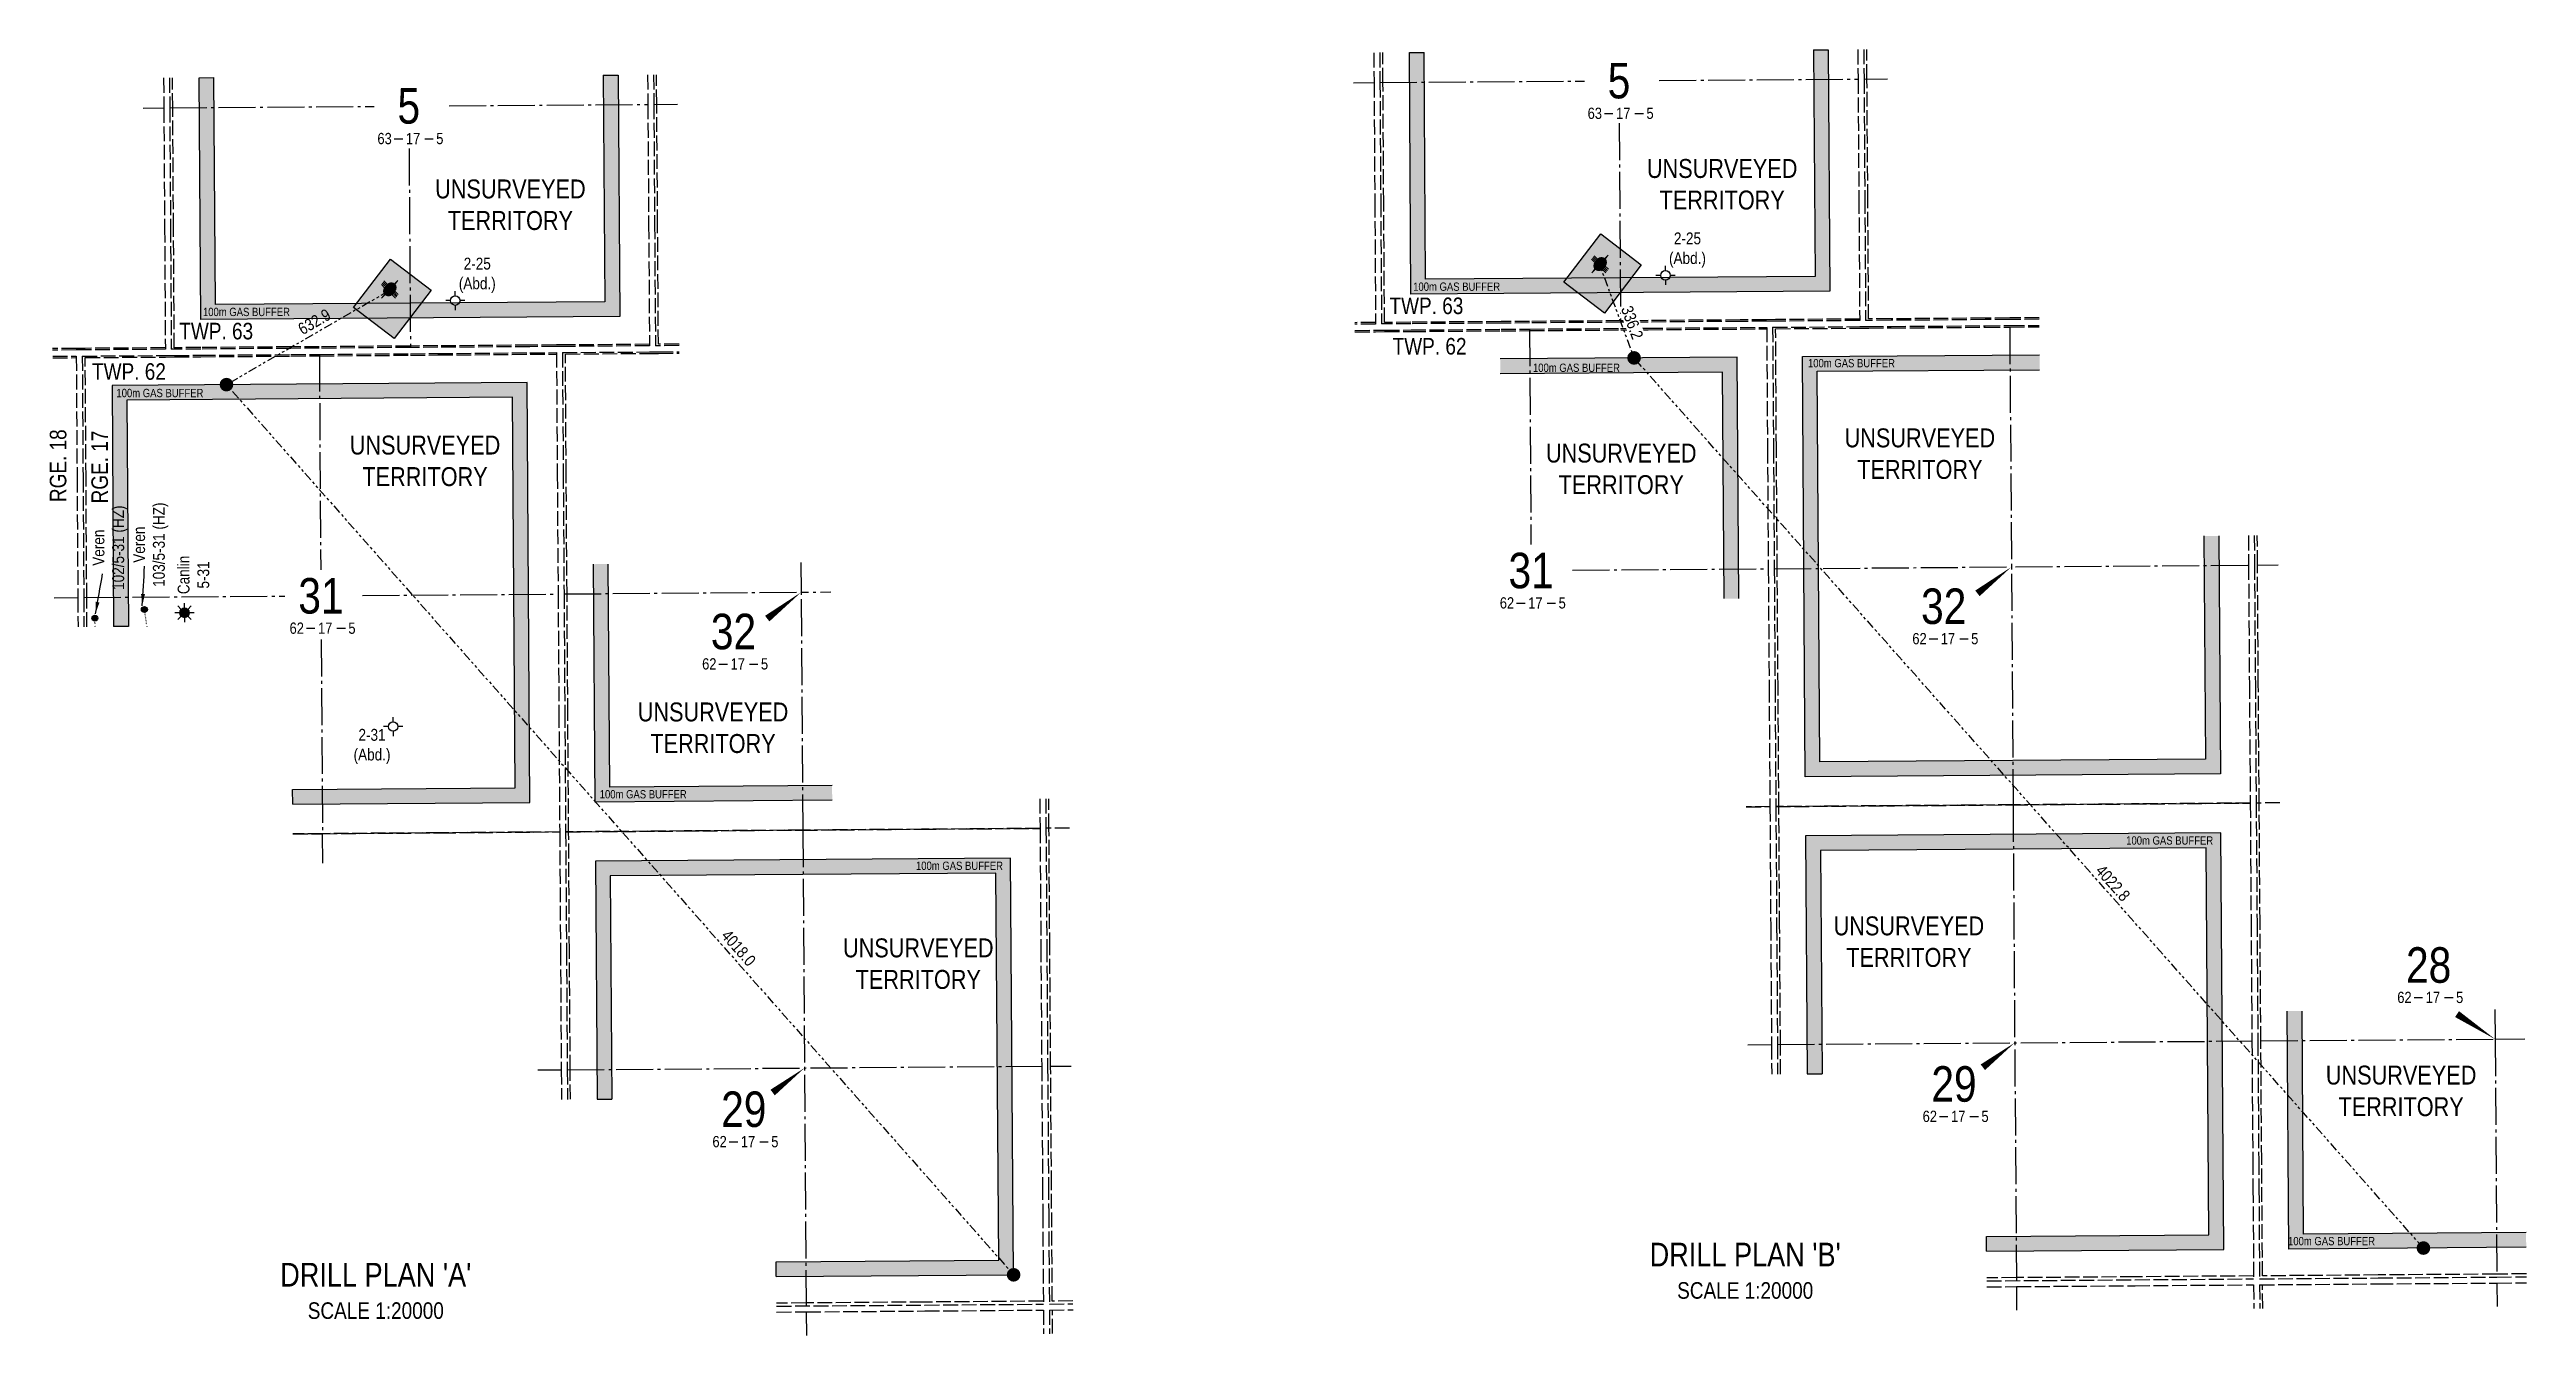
# Model space of a CAD drawing. Extents: x 522868 to 559106, y 6019929 to 6031707.
# Drawn here: x 538081 to 546450, y 6019990 to 6024336 of the extents above; entities that cross this region are included whole.
import ezdxf
from ezdxf.enums import TextEntityAlignment as Align

# ---------------------------------------------------------------- set-up
doc = ezdxf.new("R2010")
doc.units = 0
doc.header["$LTSCALE"] = 5
for name, pattern in [('foc-DOT', [1, 0.2, -0.8]), ('foc-DRILLPATH', [14.75, 6, -1.75, 1.75, -1.75, 1.75, -1.75]), ('foc-QUARTERLINE', [33, 25, -3, 2, -3]), ('foc-UNSURVEYED', [12.5, 10, -2.5])]:
    doc.linetypes.add(name, pattern=pattern)
for name, color, linetype in [('10', 1, 'Continuous'), ('9', 3, 'Continuous'), ('ABADATA-DRILL', 8, 'foc-DOT'), ('ABADATA-DRILL-T', 8, 'Continuous'), ('AS-TARGET-GAS', 182, 'Continuous'), ('AS-TARGET-GAS-H', 181, 'Continuous'), ('D-TXT', 6, 'Continuous'), ('DETAIL-T', 7, 'Continuous'), ('L-BD', 7, 'Continuous'), ('L-MON', 1, 'Continuous'), ('L-SECLBL', 7, 'Continuous'), ('L-SECQ', 8, 'foc-QUARTERLINE'), ('L-UNS-T', 3, 'Continuous'), ('L-USEC', 7, 'foc-UNSURVEYED'), ('P-BUFFER-H 100m', 191, 'Continuous'), ('P-PDRILLPATH', 12, 'foc-DRILLPATH'), ('P-PROPOSED', 10, 'Continuous'), ('P-PROPOSED-H', 21, 'Continuous')]:
    doc.layers.add(name, color=color, linetype=linetype)
doc.styles.add('80CG', font='ARIALN.TTF', dxfattribs={"height": 10})
doc.styles.add('80L', font='ARIALN.TTF', dxfattribs={"height": 10})
doc.styles.add('SIMPLEX', font='ARIALN.TTF')
doc.dimstyles.new('Compass 5 000', dxfattribs={"dimscale": 5, "dimtxt": 9, "dimasz": 2, "dimexe": 0.2, "dimexo": 0.0625, "dimgap": 0.5, "dimtad": 0, "dimtih": 1, "dimtoh": 1, "dimzin": 0, "dimdsep": 46, "dimtxsty": '80CG', "dimcen": 0.1, "dimse1": 1, "dimse2": 1, "dimclrd": 256, "dimclrt": 256, "dimaunit": 1, "dimadec": 4, "dimazin": 0, "dimtfac": 0.06, "dimtofl": 0, "dimtmove": 0, "dimatfit": 1, "dimfxl": 0.2, "dimtolj": 1, "dimtzin": 0, "dimlwd": -1, "dimarcsym": 0})

msp = doc.modelspace()

# ---------------------------------------------------------------- texts
at = {"layer": 'ABADATA-DRILL-T', "linetype": 'Continuous', "attachment_point": 1, "style": '80L'}
for s, width, gutter_width, insert, char_height in [('\\pxqc;2-25 (Abd.)', 122.32732, 199.895, (543554.208, 6023717.948), 39.97892), ('\\pxqc;2-25 (Abd.)', 122.32732, 199.895, (539465.046, 6023632.527), 39.97892), ('\\pxqc;2-31\\P(Abd.)', 122.39181, 200, (539109.471, 6022039.879), 40)]:
    msp.add_mtext_dynamic_manual_height_columns(s, width=width, gutter_width=gutter_width, heights=[0], dxfattribs=dict(at, insert=insert, char_height=char_height))
at = {"layer": 'ABADATA-DRILL-T', "char_height": 40, "attachment_point": 1, "rotation": 90, "style": '80L'}
for s, width, gutter_width, insert in [('\\pxqc;Veren\\P102/5-31 (HZ)', 297.11885, 200, (538226.329, 6022503.829)), ('\\pxqc;Veren\\P103/5-31 (HZ)', 307.57264, 50, (538363.658, 6022508.816)), ('\\pxqc;Canlin\\P5-31', 31.76439, 50, (538513.858, 6022544.353))]:
    msp.add_mtext_dynamic_manual_height_columns(s, width=width, gutter_width=gutter_width, heights=[0], dxfattribs=dict(at, insert=insert))
at = {"layer": 'AS-TARGET-GAS', "char_height": 27.98525, "attachment_point": 1, "style": '80L'}
for insert in [(542688.532, 6023548.739), (538599.37, 6023463.318), (543093.29, 6023274.618), (544022.541, 6023290.189), (538306.938, 6023189.197), (539939.98, 6021832.989), (545097.762, 6021676.718), (541008.6, 6021591.297), (545644.542, 6020322.58)]:
    msp.add_mtext_dynamic_manual_height_columns('100m GAS BUFFER', width=350.55628, gutter_width=189.9, heights=[0], dxfattribs=dict(at, insert=insert))
at = {"layer": 'D-TXT', "color": 3, "char_height": 55.9705, "attachment_point": 1, "style": '80L'}
for s, insert in [('TWP. 63', (542608.686, 6023498.013)), ('TWP. 63', (538519.524, 6023412.592)), ('TWP. 62', (542619.271, 6023361.349)), ('TWP. 62', (538224.684, 6023275.928))]:
    msp.add_mtext_dynamic_manual_height_columns(s, width=405.36786, gutter_width=189.9, heights=[0], dxfattribs=dict(at, insert=insert))
at = {"layer": 'D-TXT', "color": 3, "char_height": 55.9705, "attachment_point": 1, "rotation": 90, "style": '80L'}
for s, width, insert in [('RGE. 18', 294.86556, (538081.835, 6022806.606)), ('RGE. 17', 255.30977, (538222.399, 6022802.1))]:
    msp.add_mtext_dynamic_manual_height_columns(s, width=width, gutter_width=189.9, heights=[0], dxfattribs=dict(at, insert=insert))
at = {"layer": 'DETAIL-T', "color": 3, "char_height": 79.95784, "width": 1049.24096, "attachment_point": 5, "style": '80CG'}
for s, insert in [("\\pxqc;DRILL PLAN 'A'\\P{\\H0.7x;SCALE 1:20000}", (539183.39, 6020139.9)), ("\\pxqc;DRILL PLAN 'B'\\P{\\H0.7x;SCALE 1:20000}", (543810.471, 6020208.019))]:
    msp.add_mtext(s, dxfattribs=dict(at, insert=insert))
at = {"layer": 'L-BD', "linetype": 'Continuous', "style": '80L'}
for s, rotation, p in [('632.9', 29.9975, (538975.659, 6023416.307)), ('4022.8', 311.5548, (545052.96, 6021519.078)), ('4018.0', 311.4745, (540409.517, 6021299.522))]:
    msp.add_text(s, height=39.9789, rotation=rotation, dxfattribs=at).set_placement(p, align=Align.MIDDLE)
at = {"layer": 'L-UNS-T', "color": 3, "char_height": 63.96628, "attachment_point": 5, "style": '80L'}
for insert in [(543732.592, 6023880.405), (539638.201, 6023811.232), (539349.756, 6022945.6), (543391.555, 6022918.435), (544400.616, 6022969.808), (540322.864, 6022043.396), (544363.579, 6021320.306), (541016.421, 6021245.965), (546026.659, 6020815.972)]:
    msp.add_mtext_dynamic_manual_height_columns('\\pxqc;UNSURVEYED TERRITORY', width=505.38855, gutter_width=189.9, heights=[0], dxfattribs=dict(at, insert=insert))

# ---------------------------------------------------------------- blocks, each defined once
blk = doc.blocks.new('L-SECLBL')
at = {"layer": '9', "color": 7}
for p, q in [((-5.1, -27.8), (-12.3, -27.8)), ((20.7, -27.8), (13.5, -27.8))]:
    blk.add_line(p, q, dxfattribs=at)
at = {"layer": '10', "color": 2, "style": 'SIMPLEX'}
blk.add_attdef('SEC', text='', height=30, dxfattribs=at).set_placement((0, 0), align=Align.MIDDLE)
at = {"layer": '10', "color": 5, "style": '80L'}
blk.add_attdef('TWP', text='', height=9.5, dxfattribs=at).set_placement((-14.4, -27.4), align=Align.MIDDLE_RIGHT)
blk.add_attdef('RGE', text='', height=9.5, dxfattribs=at).set_placement((3.6, -27.4), align=Align.MIDDLE_CENTER)
blk.add_attdef('MER', text='', height=9.5, dxfattribs=at).set_placement((23.2, -27.4), align=Align.MIDDLE_LEFT)
blk = doc.blocks.new('GABD')
for p, q in [((-0.81, 0), (-1.62, 0)), ((0, 0.81), (0, 1.62)), ((1.62, 0), (0.81, 0)), ((0, -0.81), (0, -1.62))]:
    blk.add_line(p, q)
blk.add_circle((0, 0), 0.8)
blk = doc.blocks.new('GAS')
h = blk.add_hatch(color=255)
h.dxf.hatch_style = 1
edge = h.paths.add_edge_path()
edge.add_arc((0, 0), 0.9, 0, 360)
for p, q in [((-0.81, 0), (-1.62, 0)), ((-0.57, 0.57), (-1.14, 1.14)), ((0, 0.81), (0, 1.62)), ((0.57, 0.57), (1.14, 1.14)), ((1.62, 0), (0.81, 0)), ((-0.57, -0.57), (-1.14, -1.14)), ((0, -0.81), (0, -1.62)), ((1.14, -1.14), (0.57, -0.57))]:
    blk.add_line(p, q)
blk.add_circle((0, 0), 0.8)
blk = doc.blocks.new('BH-Existing')
at = {"layer": 'ABADATA-DRILL-T'}
h = blk.add_hatch(color=256, dxfattribs=at)
h.dxf.hatch_style = 1
edge = h.paths.add_edge_path()
edge.add_arc((0, 0), 0.5, 0, 360)
blk.add_circle((0, 0), 0.5, dxfattribs=at)
blk = doc.blocks.new('plbh')
at = {"layer": 'L-MON'}
h = blk.add_hatch(color=255, dxfattribs=at)
h.dxf.hatch_style = 1
edge = h.paths.add_edge_path()
edge.add_arc((0, 0), 1.16, 0, 360)
h = blk.add_hatch(color=256, dxfattribs=at)
h.dxf.hatch_style = 1
h.paths.add_polyline_path([(-0.96, 0, 1), (0.96, 0, 1)])
h.paths.add_polyline_path([(0.91, 0, -1), (-0.91, 0, -1)], flags=16)
h.paths.add_polyline_path([(0.45, 0, -1), (-0.45, 0, -1)], flags=0)
h = blk.add_hatch(color=256, dxfattribs=at)
h.dxf.hatch_style = 1
h.paths.add_polyline_path([(-0.45, 0, 1), (0.45, 0, 1)])
h.paths.add_polyline_path([(0.4, 0, -1), (-0.4, 0, -1)], flags=16)
at = {"layer": 'L-MON', "color": 240}
for radius in [0.96, 0.91, 0.45, 0.4]:
    blk.add_circle((0, 0), radius, dxfattribs=at)
blk = doc.blocks.new('WC')
at = {"layer": 'L-MON'}
h = blk.add_hatch(color=255, dxfattribs=at)
h.dxf.hatch_style = 1
edge = h.paths.add_edge_path()
edge.add_arc((0, 0), 0.9, 0, 360)
at = {"layer": 'L-MON', "color": 240, "flags": 128}
for points in [[(-0.62, 0.5), (-1.23, 1.12)], [(0.52, 0.61), (1.13, 1.21)], [(-1.18, -1.18), (-0.56, -0.57)], [(1.16, -1.18), (0.56, -0.57)]]:
    blk.add_lwpolyline(points, dxfattribs=at)
at = {"layer": 'L-MON', "color": 240}
for radius in [0.8, 0.373]:
    blk.add_circle((0, 0), radius, dxfattribs=at)

# ---------------------------------------------------------------- hatches: boundary and pattern name
at = {"layer": 'AS-TARGET-GAS-H', "linetype": 'Continuous'}
h = msp.add_hatch(color=256, dxfattribs=at)
h.dxf.hatch_style = 1
h.paths.add_polyline_path([(544041.139, 6024335.085), (544046.397, 6023569.047), (542730.601, 6023559.639), (542725.614, 6024326.656), (542675.641, 6024326.331), (542680.954, 6023509.309), (544096.712, 6023519.432), (544091.112, 6024335.428)])
h = msp.add_hatch(color=256, dxfattribs=at)
h.dxf.hatch_style = 1
h.paths.add_polyline_path([(539951.977, 6024249.664), (539957.235, 6023483.626), (538641.439, 6023474.218), (538636.452, 6024241.234), (538586.479, 6024240.909), (538591.792, 6023423.888), (540007.55, 6023434.011), (540001.949, 6024250.007)])
h = msp.add_hatch(color=256, dxfattribs=at)
h.dxf.hatch_style = 1
h.paths.add_polyline_path([(543739.247, 6022480.206), (543789.219, 6022480.575), (543783.711, 6023296.512), (542982.55, 6023290.584), (542982.879, 6023240.611), (543734.076, 6023246.17)])
h = msp.add_hatch(color=256, dxfattribs=at)
h.dxf.hatch_style = 1
h.paths.add_polyline_path([(545360.539, 6022692.12), (545365.899, 6021937.962), (544062.929, 6021928.31), (544054.028, 6023248.538), (544805.209, 6023254.098), (544804.862, 6023304.071), (544003.719, 6023298.141), (544013.294, 6021877.968), (545416.226, 6021888.36), (545410.512, 6022692.49)])
h = msp.add_hatch(color=256, dxfattribs=at)
h.dxf.hatch_style = 1
h.paths.add_polyline_path([(538902.641, 6021784.98), (538902.271, 6021834.952), (539653.827, 6021840.519), (539644.914, 6023160.749), (538342.417, 6023151.11), (538347.309, 6022385.809), (538297.337, 6022385.49), (538292.125, 6023200.713), (539694.549, 6023211.091), (539704.136, 6021790.916)])
h = msp.add_hatch(color=256, dxfattribs=at)
h.dxf.hatch_style = 1
h.paths.add_polyline_path([(540725.195, 6021848.455), (539973.767, 6021842.889), (539968.683, 6022597.054), (539918.71, 6022596.684), (539924.132, 6021792.546), (540725.541, 6021798.483)])
h = msp.add_hatch(color=256, dxfattribs=at)
h.dxf.hatch_style = 1
h.paths.add_polyline_path([(544625.527, 6020324.124), (545377.327, 6020329.7), (545368.03, 6021638.128), (544064.952, 6021628.475), (544070.043, 6020874.196), (544020.07, 6020873.858), (544014.643, 6021678.077), (545417.647, 6021688.47), (545427.655, 6020280.098), (544625.898, 6020274.152)])
h = msp.add_hatch(color=256, dxfattribs=at)
h.dxf.hatch_style = 1
h.paths.add_polyline_path([(540536.365, 6020238.703), (541288.165, 6020244.278), (541278.868, 6021552.707), (539975.79, 6021543.054), (539980.881, 6020788.774), (539930.908, 6020788.437), (539925.48, 6021592.656), (541328.485, 6021603.049), (541338.492, 6020194.677), (540536.736, 6020188.731)])
h = msp.add_hatch(color=256, dxfattribs=at)
h.dxf.hatch_style = 1
h.paths.add_polyline_path([(546448.978, 6020337.643), (545697.267, 6020332.071), (545691.908, 6021086.228), (545641.935, 6021085.857), (545647.649, 6020281.729), (546449.342, 6020287.671)])
at = {"layer": 'P-PROPOSED-H', "linetype": 'Continuous'}
h = msp.add_hatch(color=256, dxfattribs=at)
h.dxf.hatch_style = 1
h.paths.add_polyline_path([(543459.307, 6023608.549), (543334.655, 6023445.219), (543197.641, 6023549.787), (543322.293, 6023713.118)])
h = msp.add_hatch(color=256, dxfattribs=at)
h.dxf.hatch_style = 1
h.paths.add_polyline_path([(539370.145, 6023523.128), (539245.493, 6023359.798), (539108.479, 6023464.366), (539233.131, 6023627.696)])

# ---------------------------------------------------------------- linework, layer by layer
at = {"layer": 'ABADATA-DRILL', "flags": 128}
for points in [[(538234.847, 6022385.09), (538234.703, 6022392.272), (538234.173, 6022414.17)], [(538410.729, 6022386.214), (538409.133, 6022395.526), (538404.245, 6022426.445), (538401.487, 6022443.408)]]:
    msp.add_lwpolyline(points, dxfattribs=at)
at = {"layer": 'L-SECLBL', "flags": 128}
for points in [[(544709.88, 6022587.353, 0, 23.987, 0), (544595.167, 6022498.082, 0, 0, 0)], [(540620.718, 6022501.932, 0, 23.987, 0), (540506.005, 6022412.661, 0, 0, 0)], [(546344.27, 6020991.115, 0, 23.987, 0), (546215.703, 6021075.94, 0, 0, 0)], [(544721.022, 6020979.082, 0, 23.987, 0), (544613.434, 6020896.168, 0, 0, 0)], [(540631.86, 6020893.661, 0, 23.987, 0), (540524.272, 6020810.747, 0, 0, 0)]]:
    msp.add_lwpolyline(points, format="xyseb", dxfattribs=at)
at = {"layer": 'L-SECQ'}
for p, q in [((546343.542, 6021091.059), (546344.27, 6020991.115)), ((545552.753, 6020985.247), (546344.27, 6020991.115)), ((546344.27, 6020991.115), (546444.215, 6020991.856)), ((546344.27, 6020991.115), (546350.054, 6020197.039)), ((541463.591, 6020899.826), (541533.378, 6020900.343))]:
    msp.add_line(p, q, dxfattribs=at)
at = {"layer": 'L-SECQ', "flags": 128}
for points in [[(542486.407, 6024223.926), (542556.248, 6024224.425)], [(542576.365, 6024224.569), (543267.276, 6024229.508)], [(543520.199, 6024231.316), (544191.743, 6024236.116)], [(544211.849, 6024236.26), (544291.741, 6024236.831)], [(544211.849, 6024236.26), (544291.688, 6024236.831)], [(538397.245, 6024138.505), (538467.086, 6024139.004)], [(538487.203, 6024139.148), (539178.114, 6024144.087)], [(539431.037, 6024145.895), (540102.581, 6024150.695)], [(540122.687, 6024150.839), (540202.579, 6024151.41)], [(540122.687, 6024150.839), (540202.526, 6024151.41)], [(543385.002, 6024087.357), (543389.5, 6023414.543)], [(539295.84, 6024001.936), (539300.338, 6023329.122)], [(543081.842, 6023391.271), (543086.629, 6022662.785)], [(544704.262, 6023398.25), (544709.88, 6022587.353), (545511.167, 6022593.286)], [(538992.68, 6023305.85), (538997.467, 6022577.364)], [(540620.026, 6022601.877), (540620.718, 6022501.932), (540720.663, 6022502.672)], [(543227.192, 6022576.376), (543888.49, 6022581.271)], [(543908.596, 6022581.42), (544709.88, 6022587.353), (544715.451, 6021783.217)], [(545541.326, 6022593.509), (545611.111, 6022594.027)], [(538196.757, 6022483.986), (538876.586, 6022489.019)], [(539138.03, 6022490.954), (539799.328, 6022495.85)], [(539819.434, 6022495.999), (540620.718, 6022501.932), (540626.289, 6021697.796)], [(538096.812, 6022483.358), (538176.651, 6022483.837)], [(538999.011, 6022342.496), (539003.326, 6021685.776)], [(544715.451, 6021783.217), (544721.022, 6020979.082), (545522.595, 6020985.023)], [(539003.983, 6021585.831), (539003.326, 6021685.776)], [(540626.289, 6021697.796), (540631.86, 6020893.661), (541433.433, 6020899.601)], [(543819.506, 6020972.401), (543899.345, 6020972.993)], [(543919.451, 6020973.142), (544721.022, 6020979.082), (544726.593, 6020174.949)], [(539730.344, 6020886.98), (539810.183, 6020887.572)], [(539830.289, 6020887.721), (540631.86, 6020893.661), (540637.431, 6020089.528)], [(544726.732, 6020154.843), (544727.285, 6020075.004)], [(546350.274, 6020166.88), (546350.856, 6020087.04)], [(540637.57, 6020069.422), (540638.123, 6019989.583)]]:
    msp.add_lwpolyline(points, dxfattribs=at)
at = {"layer": 'L-USEC'}
for p, q in [((544191.056, 6024336.114), (544191.743, 6024236.116)), ((544211.162, 6024336.244), (544211.849, 6024236.254)), ((544221.901, 6024236.332), (544221.214, 6024336.309)), ((540101.894, 6024250.693), (540102.581, 6024150.695)), ((540122, 6024250.823), (540122.687, 6024150.833)), ((540132.739, 6024150.911), (540132.052, 6024250.888)), ((542555.59, 6024325.551), (542556.248, 6024224.425)), ((542575.696, 6024325.681), (542576.354, 6024224.556)), ((542586.407, 6024224.64), (542585.748, 6024325.746)), ((538466.428, 6024240.13), (538467.086, 6024139.004)), ((538486.534, 6024240.26), (538487.192, 6024139.135)), ((538497.245, 6024139.219), (538496.586, 6024240.325)), ((542556.248, 6024224.425), (542558.884, 6023818.978)), ((542576.354, 6024224.556), (542578.99, 6023819.109)), ((542589.043, 6023819.195), (542586.407, 6024224.64)), ((544191.743, 6024236.116), (544194.525, 6023830.673)), ((544211.849, 6024236.254), (544214.631, 6023830.811)), ((544224.685, 6023830.888), (544221.901, 6024236.332)), ((538467.086, 6024139.004), (538469.722, 6023733.557)), ((538487.192, 6024139.135), (538489.828, 6023733.688)), ((538499.881, 6023733.774), (538497.245, 6024139.219)), ((540102.581, 6024150.695), (540105.363, 6023745.252)), ((540122.687, 6024150.833), (540125.469, 6023745.39)), ((540135.523, 6023745.467), (540132.739, 6024150.911)), ((544194.525, 6023830.673), (544197.342, 6023420.199)), ((544214.631, 6023830.811), (544217.447, 6023420.345)), ((544227.466, 6023425.444), (544224.685, 6023830.888)), ((540105.363, 6023745.252), (540108.18, 6023334.778)), ((540125.469, 6023745.39), (540128.285, 6023334.924)), ((540138.304, 6023340.023), (540135.523, 6023745.467)), ((542558.884, 6023818.978), (542561.553, 6023408.502)), ((542578.99, 6023819.109), (542581.659, 6023408.649)), ((542591.678, 6023413.748), (542589.043, 6023819.195)), ((538469.722, 6023733.557), (538472.391, 6023323.081)), ((538489.828, 6023733.688), (538492.497, 6023323.228)), ((538502.516, 6023328.327), (538499.881, 6023733.774)), ((542561.52, 6023413.532), (542491.41, 6023413.031)), ((542561.556, 6023408.505), (542491.503, 6023408.004)), ((542681.133, 6023409.36), (542581.659, 6023408.649)), ((542681.097, 6023414.387), (542591.678, 6023413.748)), ((542985.542, 6023416.564), (542681.097, 6023414.387)), ((542985.578, 6023411.537), (542681.133, 6023409.36)), ((543081.671, 6023417.252), (542985.542, 6023416.564)), ((543081.707, 6023412.224), (542985.578, 6023411.537)), ((543389.467, 6023419.452), (543081.671, 6023417.252)), ((543389.503, 6023414.425), (543081.707, 6023412.224)), ((543482.24, 6023420.115), (543389.467, 6023419.452)), ((543482.276, 6023415.088), (543389.503, 6023414.425)), ((543793.387, 6023422.34), (543482.24, 6023420.115)), ((543793.423, 6023417.313), (543482.276, 6023415.088)), ((543882.809, 6023422.98), (543793.387, 6023422.34)), ((543882.845, 6023417.953), (543793.423, 6023417.313)), ((543912.968, 6023423.195), (543882.809, 6023422.98)), ((543913.004, 6023418.168), (543882.845, 6023417.953)), ((544197.307, 6023425.229), (543912.968, 6023423.195)), ((544197.343, 6023420.201), (543913.004, 6023418.168)), ((544303.515, 6023420.96), (544217.447, 6023420.345)), ((544303.479, 6023425.987), (544227.466, 6023425.444)), ((544621.329, 6023428.26), (544303.479, 6023425.987)), ((544621.365, 6023423.23), (544303.515, 6023420.958)), ((544704.05, 6023428.851), (544621.329, 6023428.26)), ((544704.086, 6023423.823), (544621.365, 6023423.233)), ((544803.993, 6023429.565), (544704.05, 6023428.851)), ((544804.027, 6023424.538), (544704.086, 6023423.823)), ((538171.268, 6023325.958), (538091.429, 6023325.387)), ((538201.426, 6023326.174), (538171.268, 6023325.958)), ((538472.358, 6023328.111), (538201.426, 6023326.174)), ((538591.935, 6023328.966), (538502.516, 6023328.327)), ((538896.38, 6023331.143), (538591.935, 6023328.966)), ((538896.416, 6023326.116), (538591.971, 6023323.939)), ((538992.509, 6023331.83), (538896.38, 6023331.143)), ((538992.545, 6023326.803), (538896.416, 6023326.116)), ((539300.305, 6023334.031), (538992.509, 6023331.83)), ((539300.341, 6023329.004), (538992.545, 6023326.803)), ((539393.078, 6023334.694), (539300.305, 6023334.031)), ((539393.114, 6023329.666), (539300.341, 6023329.004)), ((539704.225, 6023336.919), (539393.078, 6023334.694)), ((539704.261, 6023331.892), (539393.114, 6023329.666)), ((539793.647, 6023337.559), (539704.225, 6023336.919)), ((539793.683, 6023332.532), (539704.261, 6023331.892)), ((539823.806, 6023337.774), (539793.647, 6023337.559)), ((539823.842, 6023332.747), (539793.683, 6023332.532)), ((540108.145, 6023339.807), (539823.806, 6023337.774)), ((540108.181, 6023334.78), (539823.842, 6023332.747)), ((540208.126, 6023335.495), (540128.285, 6023334.924)), ((540208.091, 6023340.522), (540138.304, 6023340.023)), ((542491.893, 6023386.903), (542561.685, 6023387.419)), ((542491.986, 6023381.876), (542561.723, 6023382.392)), ((542561.685, 6023387.419), (542591.844, 6023387.642)), ((542561.723, 6023382.392), (542591.881, 6023382.615)), ((542591.844, 6023387.642), (542681.262, 6023388.305)), ((542591.881, 6023382.615), (542681.299, 6023383.278)), ((542681.262, 6023388.305), (542985.709, 6023390.557)), ((542681.299, 6023383.278), (542985.746, 6023385.53)), ((542985.709, 6023390.557), (543081.838, 6023391.269)), ((542985.746, 6023385.53), (543081.875, 6023386.241)), ((543081.838, 6023391.269), (543389.637, 6023393.546)), ((543081.875, 6023386.241), (543389.674, 6023388.519)), ((543389.637, 6023393.546), (543482.409, 6023394.233)), ((543389.674, 6023388.519), (543482.446, 6023389.206)), ((543482.409, 6023394.233), (543793.559, 6023396.536)), ((543482.446, 6023389.206), (543793.596, 6023391.508)), ((543793.559, 6023396.536), (543882.981, 6023397.197)), ((543793.596, 6023391.508), (543883.018, 6023392.17)), ((543882.984, 6023397.2), (543885.755, 6022986.722)), ((543903.1, 6023397.346), (544197.481, 6023399.526)), ((543903.1, 6023397.346), (543905.871, 6022986.857)), ((543913.176, 6023392.393), (544197.518, 6023394.499)), ((543915.912, 6022986.946), (543913.176, 6023392.393)), ((544197.481, 6023399.526), (544227.639, 6023399.749)), ((544197.518, 6023394.499), (544227.677, 6023394.722)), ((544227.639, 6023399.749), (544303.651, 6023400.312)), ((544227.677, 6023394.722), (544303.689, 6023395.285)), ((544303.651, 6023400.315), (544621.505, 6023402.667)), ((544303.689, 6023395.285), (544621.542, 6023397.637)), ((544621.505, 6023402.665), (544704.225, 6023403.277)), ((544621.542, 6023397.637), (544704.262, 6023398.25)), ((544704.225, 6023403.277), (544804.17, 6023404.016)), ((544704.262, 6023398.25), (544804.205, 6023398.989)), ((538171.304, 6023320.931), (538091.461, 6023320.36)), ((538091.596, 6023299.368), (538171.436, 6023299.77)), ((538091.628, 6023294.34), (538171.468, 6023294.743)), ((538201.462, 6023321.146), (538171.304, 6023320.931)), ((538171.436, 6023299.77), (538174.06, 6022889.29)), ((538191.541, 6023299.919), (538472.523, 6023301.998)), ((538191.541, 6023299.919), (538194.165, 6022889.419)), ((538472.394, 6023323.084), (538201.462, 6023321.146)), ((538201.626, 6023294.966), (538472.561, 6023296.971)), ((538204.218, 6022889.514), (538201.626, 6023294.966)), ((538472.523, 6023301.998), (538502.682, 6023302.221)), ((538472.561, 6023296.971), (538502.719, 6023297.194)), ((538591.971, 6023323.939), (538492.497, 6023323.228)), ((538502.682, 6023302.221), (538592.1, 6023302.884)), ((538502.719, 6023297.194), (538592.137, 6023297.857)), ((538592.1, 6023302.884), (538896.547, 6023305.136)), ((538592.137, 6023297.857), (538896.584, 6023300.108)), ((538896.547, 6023305.136), (538992.676, 6023305.847)), ((538896.584, 6023300.108), (538992.713, 6023300.82)), ((538992.676, 6023305.847), (539300.475, 6023308.125)), ((538992.713, 6023300.82), (539300.512, 6023303.098)), ((539300.475, 6023308.125), (539393.247, 6023308.812)), ((539300.512, 6023303.098), (539393.284, 6023303.785)), ((539393.247, 6023308.812), (539704.397, 6023311.114)), ((539393.284, 6023303.785), (539704.434, 6023306.087)), ((539704.397, 6023311.114), (539793.819, 6023311.776)), ((539704.434, 6023306.087), (539793.856, 6023306.749)), ((539793.822, 6023311.779), (539796.593, 6022901.3)), ((539813.938, 6023311.925), (540108.319, 6023314.105)), ((539813.938, 6023311.925), (539816.709, 6022901.436)), ((539824.014, 6023306.972), (540108.356, 6023309.078)), ((539826.75, 6022901.524), (539824.014, 6023306.972)), ((540108.319, 6023314.105), (540138.477, 6023314.328)), ((540108.356, 6023309.078), (540138.515, 6023309.301)), ((540138.477, 6023314.328), (540208.268, 6023314.845)), ((540138.515, 6023309.301), (540208.302, 6023309.818)), ((543885.755, 6022986.722), (543888.49, 6022581.271)), ((543905.861, 6022986.857), (543908.596, 6022581.407)), ((543918.648, 6022581.495), (543915.912, 6022986.946)), ((538174.06, 6022889.29), (538176.651, 6022483.837)), ((538194.165, 6022889.419), (538196.757, 6022483.965)), ((538206.81, 6022484.06), (538204.218, 6022889.514)), ((539796.593, 6022901.3), (539799.328, 6022495.85)), ((539816.699, 6022901.436), (539819.434, 6022495.986)), ((539829.486, 6022496.074), (539826.75, 6022901.524)), ((545510.456, 6022693.23), (545511.167, 6022593.286)), ((545530.562, 6022693.379), (545531.272, 6022593.429)), ((545541.326, 6022593.509), (545540.615, 6022693.454)), ((543888.49, 6022581.271), (543891.204, 6022179.203)), ((543908.596, 6022581.407), (543911.31, 6022179.339)), ((543921.362, 6022179.427), (543918.648, 6022581.495)), ((545511.167, 6022593.286), (545514.024, 6022191.221)), ((545531.272, 6022593.429), (545534.13, 6022191.364)), ((545544.183, 6022191.445), (545541.326, 6022593.509)), ((539799.328, 6022495.85), (539802.042, 6022093.782)), ((539819.434, 6022495.986), (539822.148, 6022093.917)), ((539832.2, 6022094.006), (539829.486, 6022496.074)), ((538176.651, 6022483.837), (538177.285, 6022384.722)), ((538196.757, 6022483.965), (538197.391, 6022384.851)), ((538207.444, 6022384.915), (538206.81, 6022484.06)), ((543891.204, 6022179.203), (543893.918, 6021777.132)), ((543911.31, 6022179.339), (543914.023, 6021777.268)), ((543924.076, 6021777.357), (543921.362, 6022179.427)), ((545514.024, 6022191.221), (545516.881, 6021789.155)), ((545534.13, 6022191.364), (545536.987, 6021789.298)), ((545547.039, 6021789.379), (545544.183, 6022191.445)), ((539802.042, 6022093.782), (539804.756, 6021691.711)), ((539822.148, 6022093.917), (539824.861, 6021691.847)), ((539834.914, 6021691.935), (539832.2, 6022094.006)), ((541427.009, 6021803.679), (541427.719, 6021703.734)), ((541447.115, 6021803.828), (541447.825, 6021703.877)), ((541457.877, 6021703.958), (541457.167, 6021803.902)), ((543893.918, 6021777.132), (543814.079, 6021776.541)), ((543814.079, 6021776.541), (543893.918, 6021777.132)), ((543893.918, 6021777.132), (543896.632, 6021375.063)), ((543914.023, 6021777.282), (544314.731, 6021780.249)), ((544314.731, 6021780.249), (543914.023, 6021777.282)), ((543914.023, 6021777.268), (543916.738, 6021375.198)), ((543926.79, 6021375.288), (543924.076, 6021777.357)), ((544314.731, 6021780.249), (544715.451, 6021783.217)), ((544715.451, 6021783.217), (544314.731, 6021780.249)), ((544715.451, 6021783.217), (545116.166, 6021786.187)), ((545116.166, 6021786.187), (544715.451, 6021783.217)), ((545116.166, 6021786.187), (545516.881, 6021789.155)), ((545516.881, 6021789.155), (545116.166, 6021786.187)), ((545516.881, 6021789.155), (545519.739, 6021387.089)), ((545616.826, 6021789.896), (545536.987, 6021789.304)), ((545536.987, 6021789.298), (545539.845, 6021387.232)), ((545549.897, 6021387.313), (545547.039, 6021789.379)), ((539003.326, 6021685.776), (538903.382, 6021685.036)), ((538903.382, 6021685.036), (539003.326, 6021685.776)), ((539404.041, 6021688.743), (539003.326, 6021685.776)), ((539003.326, 6021685.776), (539404.041, 6021688.743)), ((539804.756, 6021691.711), (539404.041, 6021688.743)), ((539404.041, 6021688.743), (539804.756, 6021691.711)), ((539804.756, 6021691.711), (539807.47, 6021289.642)), ((539824.861, 6021691.861), (540225.569, 6021694.828)), ((540225.569, 6021694.828), (539824.861, 6021691.861)), ((539824.861, 6021691.847), (539827.575, 6021289.777)), ((539837.628, 6021289.866), (539834.914, 6021691.935)), ((540225.569, 6021694.828), (540626.289, 6021697.796)), ((540626.289, 6021697.796), (540225.569, 6021694.828)), ((540626.289, 6021697.796), (541027.004, 6021700.766)), ((541027.004, 6021700.766), (540626.289, 6021697.796)), ((541027.004, 6021700.766), (541427.719, 6021703.734)), ((541427.719, 6021703.734), (541027.004, 6021700.766)), ((541427.719, 6021703.734), (541430.577, 6021301.668)), ((541527.664, 6021704.475), (541447.825, 6021703.883)), ((541447.825, 6021703.877), (541450.683, 6021301.811)), ((541460.735, 6021301.892), (541457.877, 6021703.958)), ((543896.632, 6021375.063), (543899.345, 6020972.993)), ((543916.738, 6021375.198), (543919.451, 6020973.129)), ((543929.503, 6020973.216), (543926.79, 6021375.288)), ((545519.739, 6021387.089), (545522.595, 6020985.023)), ((545539.845, 6021387.232), (545542.701, 6020985.165)), ((545552.753, 6020985.247), (545549.897, 6021387.313)), ((539807.47, 6021289.642), (539810.183, 6020887.572)), ((539827.575, 6021289.777), (539830.288, 6020887.708)), ((539840.341, 6020887.795), (539837.628, 6021289.866)), ((541430.577, 6021301.668), (541433.433, 6020899.601)), ((541450.683, 6021301.811), (541453.539, 6020899.744)), ((541463.591, 6020899.826), (541460.735, 6021301.892)), ((545522.595, 6020985.023), (545525.452, 6020582.951)), ((545542.701, 6020985.165), (545545.558, 6020583.094)), ((545555.61, 6020583.176), (545552.753, 6020985.247)), ((541433.433, 6020899.601), (541436.29, 6020497.53)), ((541453.539, 6020899.744), (541456.396, 6020497.673)), ((541466.448, 6020497.755), (541463.591, 6020899.826)), ((543899.345, 6020972.993), (543900.019, 6020873.034)), ((543919.451, 6020973.129), (543920.125, 6020873.184)), ((543930.178, 6020873.258), (543929.503, 6020973.216)), ((539810.183, 6020887.572), (539810.857, 6020787.613)), ((539830.288, 6020887.708), (539830.963, 6020787.763)), ((539841.016, 6020787.837), (539840.341, 6020887.795)), ((545525.452, 6020582.951), (545526.125, 6020488.272)), ((545545.558, 6020583.094), (545546.231, 6020488.415)), ((545558.396, 6020191.171), (545555.61, 6020583.176)), ((541436.29, 6020497.53), (541436.963, 6020402.851)), ((541456.396, 6020497.673), (541457.069, 6020402.994)), ((541469.234, 6020105.749), (541466.448, 6020497.755)), ((545526.125, 6020488.272), (545528.309, 6020180.894)), ((545546.231, 6020488.415), (545548.415, 6020181.043)), ((541436.963, 6020402.851), (541439.147, 6020095.473)), ((541457.069, 6020402.994), (541459.253, 6020095.622)), ((544726.523, 6020185.002), (544626.57, 6020184.261)), ((544626.639, 6020174.207), (545127.443, 6020177.922)), ((544626.639, 6020174.208), (544726.584, 6020174.949)), ((544626.778, 6020154.102), (544726.732, 6020154.843)), ((545127.38, 6020187.975), (544726.523, 6020185.002)), ((544726.732, 6020154.843), (545127.592, 6020157.816)), ((545528.238, 6020190.947), (545127.38, 6020187.975)), ((545127.443, 6020177.922), (545528.309, 6020180.894)), ((545127.592, 6020157.816), (545528.452, 6020160.788)), ((545528.452, 6020160.788), (545529.019, 6020080.948)), ((545548.415, 6020181.043), (545949.261, 6020184.014)), ((545548.558, 6020160.937), (545949.41, 6020163.908)), ((545548.558, 6020160.937), (545549.125, 6020081.097)), ((545949.194, 6020194.066), (545558.396, 6020191.171)), ((545559.178, 6020081.171), (545558.61, 6020161.012)), ((546350.054, 6020197.039), (545949.194, 6020194.066)), ((545949.261, 6020184.014), (546350.125, 6020186.986)), ((545949.41, 6020163.908), (546350.274, 6020166.88)), ((546449.997, 6020197.776), (546350.054, 6020197.039)), ((546350.125, 6020186.986), (546450.07, 6020187.726)), ((546350.274, 6020166.88), (546450.216, 6020167.621)), ((540637.361, 6020099.581), (540537.407, 6020098.839)), ((540537.477, 6020088.786), (541038.281, 6020092.501)), ((540537.477, 6020088.787), (540637.422, 6020089.527)), ((540537.616, 6020068.681), (540637.57, 6020069.422)), ((541038.218, 6020102.554), (540637.361, 6020099.581)), ((540637.57, 6020069.422), (541038.43, 6020072.395)), ((541439.076, 6020105.526), (541038.218, 6020102.554)), ((541038.281, 6020092.501), (541439.147, 6020095.473)), ((541038.43, 6020072.395), (541439.29, 6020075.367)), ((541439.29, 6020075.367), (541439.857, 6019995.526)), ((541459.253, 6020095.622), (541539.092, 6020096.214)), ((541459.396, 6020075.516), (541539.235, 6020076.108)), ((541459.396, 6020075.516), (541459.963, 6019995.675)), ((541539.02, 6020106.267), (541469.234, 6020105.749)), ((541470.016, 6019995.75), (541469.448, 6020075.591))]:
    msp.add_line(p, q, dxfattribs=at)
at = {"layer": 'P-BUFFER-H 100m', "linetype": 'Continuous', "flags": 128}
for points in [[(544091.112, 6024335.428), (544096.712, 6023519.432), (542680.954, 6023509.309), (542675.641, 6024326.331)], [(544041.139, 6024335.085), (544046.397, 6023569.047), (542730.601, 6023559.639), (542725.614, 6024326.656)], [(544041.139, 6024335.085), (544091.112, 6024335.428)], [(540001.949, 6024250.007), (540007.55, 6023434.011), (538591.792, 6023423.888), (538586.479, 6024240.909)], [(539951.977, 6024249.664), (539957.235, 6023483.626), (538641.439, 6023474.218), (538636.452, 6024241.234)], [(539951.977, 6024249.664), (540001.949, 6024250.007)], [(542675.641, 6024326.331), (542725.614, 6024326.656)], [(538586.479, 6024240.909), (538636.452, 6024241.234)], [(543789.219, 6022480.575), (543783.711, 6023296.512), (542982.368, 6023290.678)], [(543739.247, 6022480.206), (543734.076, 6023246.17), (542982.879, 6023240.611)], [(545410.512, 6022692.49), (545416.226, 6021888.36), (544013.294, 6021877.968), (544003.719, 6023298.141), (544804.862, 6023304.071)], [(545360.539, 6022692.12), (545365.899, 6021937.962), (544062.929, 6021928.31), (544054.028, 6023248.538), (544805.209, 6023254.098)], [(538902.641, 6021784.98), (539704.136, 6021790.916), (539694.549, 6023211.091), (538292.125, 6023200.713), (538297.337, 6022385.49)], [(538902.271, 6021834.952), (539653.827, 6021840.519), (539644.914, 6023160.749), (538342.417, 6023151.11), (538347.309, 6022385.809)], [(540725.541, 6021798.483), (539924.132, 6021792.546), (539918.71, 6022596.684)], [(540725.195, 6021848.455), (539973.767, 6021842.889), (539968.683, 6022597.054)], [(538347.309, 6022385.809), (538297.337, 6022385.49)], [(538902.641, 6021784.98), (538902.271, 6021834.952)], [(544625.898, 6020274.152), (545427.655, 6020280.098), (545417.647, 6021688.47), (544014.643, 6021678.077), (544020.07, 6020873.858)], [(540536.736, 6020188.731), (541338.492, 6020194.677), (541328.485, 6021603.049), (539925.48, 6021592.656), (539930.908, 6020788.437)], [(544625.527, 6020324.124), (545377.327, 6020329.7), (545368.03, 6021638.128), (544064.952, 6021628.475), (544070.043, 6020874.196)], [(540536.365, 6020238.703), (541288.165, 6020244.278), (541278.868, 6021552.707), (539975.79, 6021543.054), (539980.881, 6020788.774)], [(546449.342, 6020287.671), (545647.649, 6020281.729), (545641.935, 6021085.857)], [(546448.978, 6020337.643), (545697.267, 6020332.071), (545691.908, 6021086.228)], [(544020.07, 6020873.858), (544070.043, 6020874.196)], [(539930.908, 6020788.437), (539980.881, 6020788.774)], [(544625.898, 6020274.152), (544625.527, 6020324.124)], [(540536.736, 6020188.731), (540536.365, 6020238.703)]]:
    msp.add_lwpolyline(points, dxfattribs=at)
at = {"layer": 'P-PDRILLPATH', "flags": 128}
for points in [[(546102.098, 6020285.107), (543435.012, 6023293.897), (543318.831, 6023609.143)], [(539226.684, 6023519.811), (538678.851, 6023203.551), (541338.492, 6020194.677)]]:
    msp.add_lwpolyline(points, dxfattribs=at)
at = {"layer": 'P-PROPOSED'}
for points in [[(543459.307, 6023608.549), (543334.655, 6023445.219), (543197.641, 6023549.787), (543322.293, 6023713.118), (543459.307, 6023608.549)], [(539370.145, 6023523.128), (539245.493, 6023359.798), (539108.479, 6023464.366), (539233.131, 6023627.696), (539370.145, 6023523.128)]]:
    msp.add_lwpolyline(points, close=True, dxfattribs=at)

# ---------------------------------------------------------------- block references
at = {"layer": 'ABADATA-DRILL-T', "linetype": 'Continuous'}
for name, p, xscale, yscale, zscale in [('GABD', (543541.102, 6023573.025), 19.98946099999986, 19.98946099999986, 19.98946099999986), ('GABD', (539451.94, 6023487.604), 19.98946099999986, 19.98946099999986, 19.98946099999986), ('GAS', (538537.204, 6022432.548), 19.98946099999984, 19.98946099999984, 19.98946099999984), ('GABD', (539241.892, 6022047.692), 19.99999999999983, 19.99999999999983, 19.99999999999983)]:
    msp.add_blockref(name, p, dxfattribs=dict(at, xscale=xscale, yscale=yscale, zscale=zscale))
at = {"layer": 'ABADATA-DRILL-T', "xscale": 19.98946099999984, "yscale": 19.98946099999984, "zscale": 9.999999999999805}
for p in [(538234.173, 6022414.17), (538401.487, 6022443.408)]:
    msp.add_blockref('BH-Existing', p, dxfattribs=at)
at = {"layer": 'L-MON', "xscale": 19.98946099999984, "yscale": 19.98946099999984, "zscale": 19.98946099999984}
for p in [(543315.846, 6023605.232), (543318.831, 6023609.143), (543321.816, 6023613.054), (543324.801, 6023616.965), (539226.684, 6023519.811), (539229.669, 6023523.722), (539232.654, 6023527.633), (539235.639, 6023531.544)]:
    msp.add_blockref('WC', p, dxfattribs=at)
at = {"layer": 'L-MON', "linetype": 'Continuous', "xscale": 19.98946099999984, "yscale": 19.98946099999984, "zscale": 19.98946099999984}
for p in [(538678.851, 6023203.551), (546102.098, 6020285.107), (541338.492, 6020194.677)]:
    msp.add_blockref('plbh', p, dxfattribs=at)
at = {"layer": 'L-SECLBL', "color": 2, "xscale": 3.997892199999969, "yscale": 3.997892199999969, "zscale": 3.997892199999969}
for p, values in [((543384.054, 6024230.343), {'SEC': '5', 'TWP': '63', 'RGE': '17', 'MER': '5'}), ((539294.892, 6024144.921), {'SEC': '5', 'TWP': '63', 'RGE': '17', 'MER': '5'}), ((543087.204, 6022575.339), {'SEC': '31', 'TWP': '62', 'RGE': '17', 'MER': '5'}), ((538998.042, 6022489.918), {'SEC': '31', 'TWP': '62', 'RGE': '17', 'MER': '5'}), ((544481.172, 6022454.614), {'SEC': '32', 'TWP': '62', 'RGE': '17', 'MER': '5'}), ((540392.01, 6022369.193), {'SEC': '32', 'TWP': '62', 'RGE': '17', 'MER': '5'}), ((546119.713, 6021241.868), {'SEC': '28', 'TWP': '62', 'RGE': '17', 'MER': '5'}), ((544515.955, 6020839.858), {'SEC': '29', 'TWP': '62', 'RGE': '17', 'MER': '5'}), ((540426.793, 6020754.437), {'SEC': '29', 'TWP': '62', 'RGE': '17', 'MER': '5'})]:
    msp.add_blockref('L-SECLBL', p, dxfattribs=at).add_auto_attribs(values)

msp.set_redraw_order([(e.dxf.handle, doc.entitydb.next_handle()) for e in msp.query("TEXT MTEXT ATTDEF DIMENSION ARC_DIMENSION")])  # texts and dimensions are drawn at this point

# ---------------------------------------------------------------- leaders
at = {"layer": 'ABADATA-DRILL-T', "path_type": 1}
for points in [[(538394.505, 6022456.142), (538402.127, 6022589.919)], [(538236.118, 6022429.046), (538260.259, 6022563.674)]]:
    msp.add_leader(points, dimstyle='Compass 5 000', override={"dimasz": 8, "dimgap": 0.5, "dimtad": 0}, dxfattribs=at)

# ---------------------------------------------------------------- next in the draw order: texts
at = {"layer": 'L-BD', "linetype": 'Continuous', "insert": (543447.528, 6023420.453), "char_height": 39.9789, "width": 112.59166, "attachment_point": 2, "rotation": 290.231, "style": '80L', "bg_fill": 3, "box_fill_scale": 1.15, "bg_fill_color": 256, "bg_fill_true_color": 256, "bg_fill_transparency": 0}
msp.add_mtext('336.2', dxfattribs=at)

# ---------------------------------------------------------------- next in the draw order: block references
at = {"layer": 'L-MON', "linetype": 'Continuous', "xscale": 19.98946099999984, "yscale": 19.98946099999984, "zscale": 19.98946099999984}
msp.add_blockref('plbh', (543435.012, 6023293.897), dxfattribs=at)

doc.saveas('drawing.dxf')
